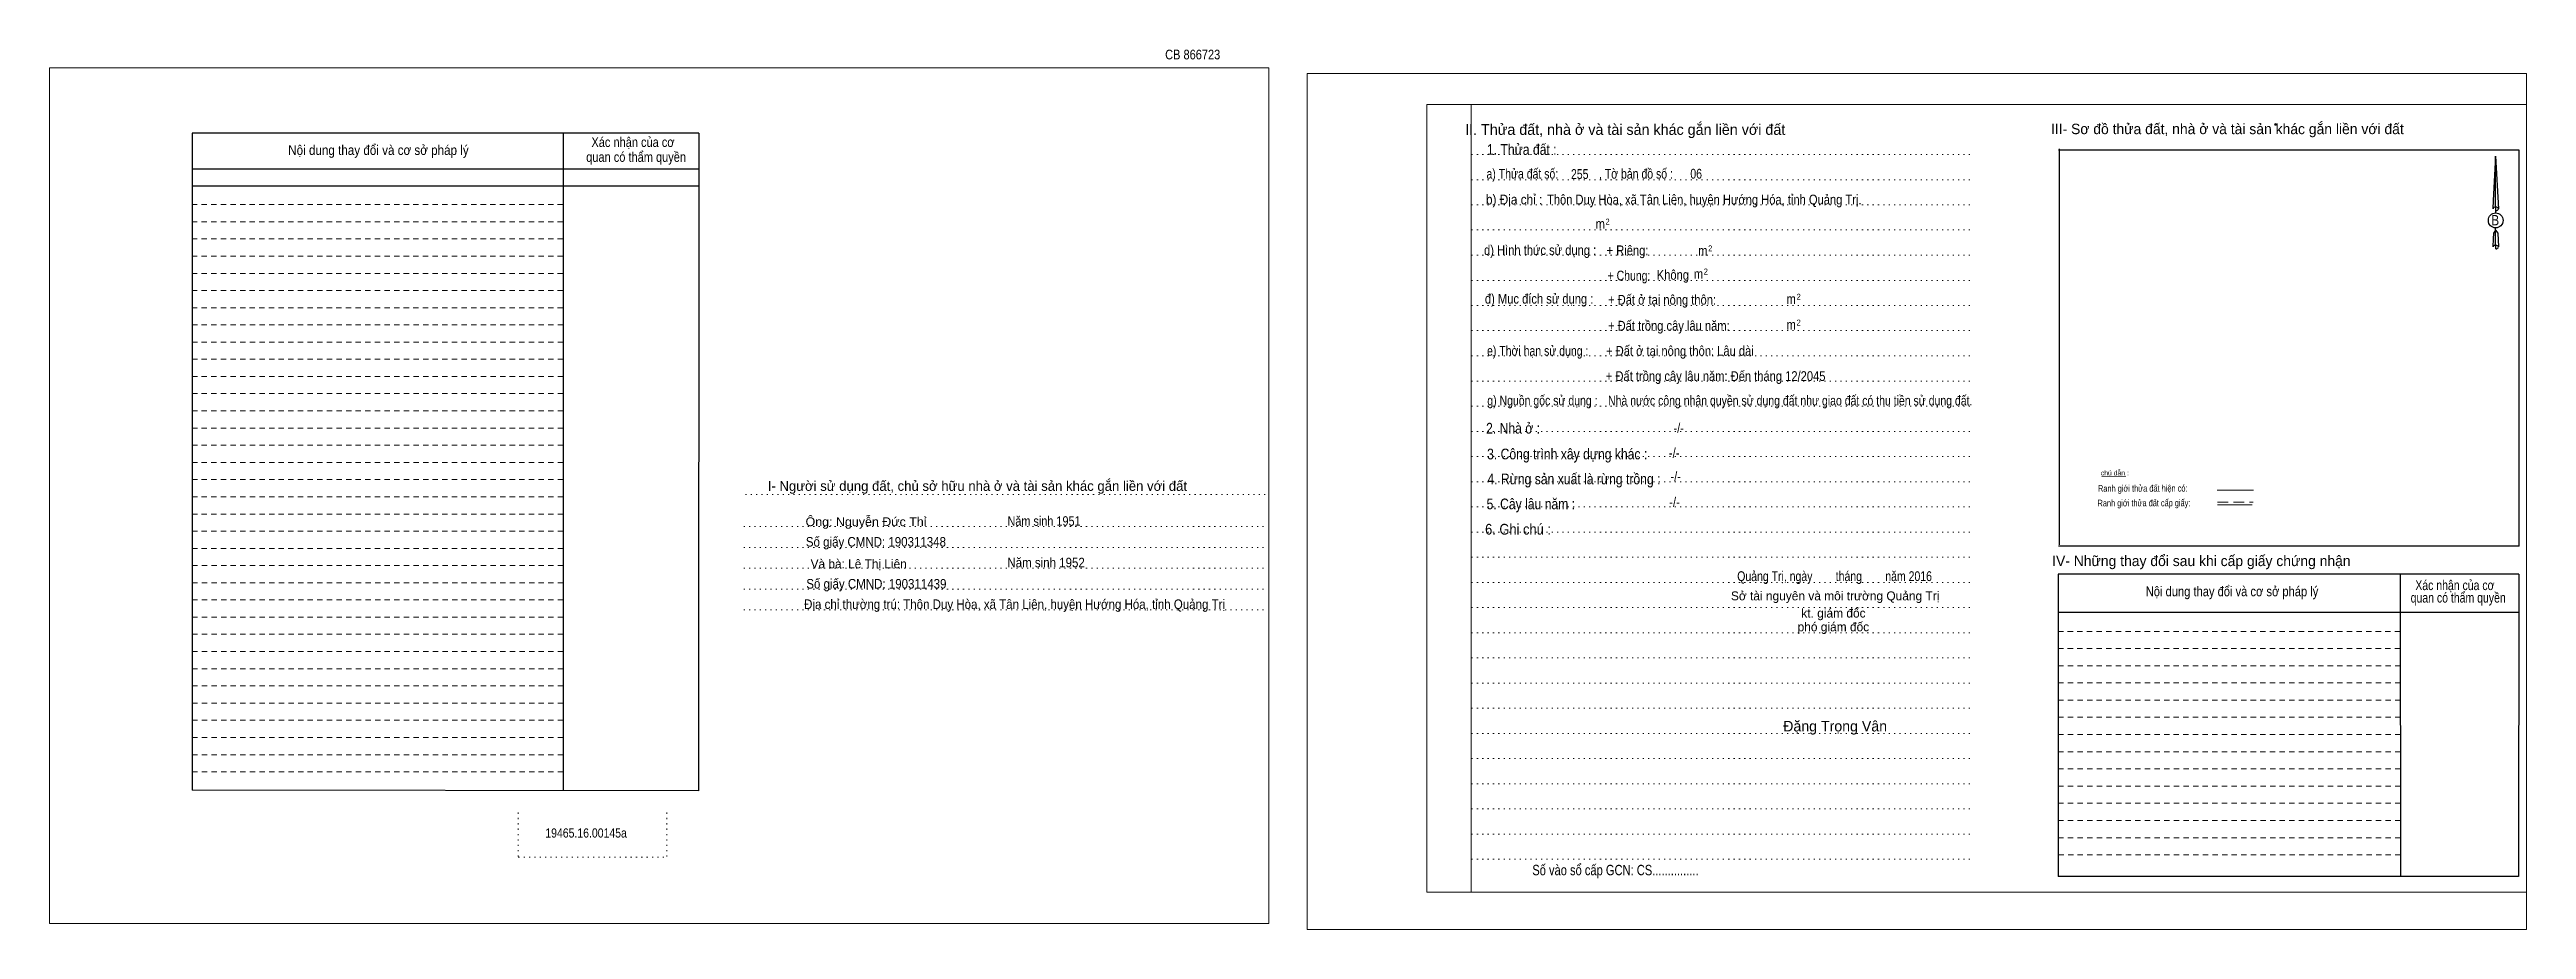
# Model space of a CAD drawing. Header units: metres. Extents: x 549224 to 550010, y 1838173 to 1838596.
# Drawn here: x 549224.5 to 549641.4, y 1838176.2 to 1838324.3 of the extents above; entities that cross this region are included whole.
import ezdxf
from ezdxf.enums import TextEntityAlignment as Align

# ---------------------------------------------------------------- set-up
doc = ezdxf.new("R2010")
doc.units = ezdxf.units.M
doc.header["$LTSCALE"] = 0.6
doc.header["$PDMODE"] = 32
doc.header["$PDSIZE"] = 0.3
for name, pattern in [('DOTTED', [1.5, 0.3, -1.2]), ('MEDIUM_DASHED', [4.5, 3, -1.5]), ('SHORT_DASHED', [2.7, 1.5, -1.2])]:
    doc.linetypes.add(name, pattern=pattern)
for name, color, linetype, lineweight in [('1', 7, 'DOTTED', 13), ('18', 7, 'Continuous', 13), ('2', 7, 'SHORT_DASHED', 13), ('28', 7, 'Continuous', 13), ('55', 7, 'Continuous', 13)]:
    doc.layers.add(name, color=color, linetype=linetype, lineweight=lineweight)
doc.layers.add('40', color=7, linetype='Continuous')

msp = doc.modelspace()

# ---------------------------------------------------------------- texts
at = {"layer": '18'}
for s, height, p in [('II. Thửa đất, nhà ở và tài sản khác gắn liền với đất', 1.8, (549489.68, 1838309.95)), ('Sở tài nguyên và môi trường Quảng Trị', 1.5, (549525.01, 1838231.63)), ('kt. giám đốc', 1.5, (549524.72, 1838228.73)), ('phó giám đốc', 1.5, (549524.71, 1838226.42)), ('Đặng Trọng Vân', 1.782, (549525.005, 1838209.57))]:
    msp.add_text(s, height=height, dxfattribs=at).set_placement(p, align=Align.CENTER)
for s, height, width, p in [('1. Thửa đất :', 1.8, 0.85, (549472.265, 1838306.59)), ('a) Thửa đất số:              , Tờ bản đồ số : ', 1.65, 0.8, (549482.26, 1838302.58)), ('255', 1.65, 0.8, (549482.02, 1838302.53)), ('06', 1.65, 0.8, (549501.62, 1838302.59)), ('b) Địa chỉ : ', 1.65, 0.9, (549471.26, 1838298.25)), (' Thôn Duy Hòa, xã Tân Liên, huyện Hướng Hóa, tỉnh Quảng Trị.', 1.65, 0.85, (549502.72, 1838298.24)), (' m', 1.65, 0.85, (549485.215, 1838294.16)), ('2', 1, 0.75, (549486.705, 1838294.86)), ('B', 1.728, 0.85, (549636.105, 1838294.73)), ('d) Hình thức sử dụng :', 1.65, 0.85, (549475.355, 1838289.73)), ('+ Riêng: ', 1.65, 0.85, (549490.325, 1838289.69)), (' m', 1.65, 0.85, (549502.475, 1838289.63)), ('2', 1, 0.75, (549503.985, 1838290.35)), ('       + Chung:', 1.65, 0.8, (549488.595, 1838285.45)), ('Không', 1.65, 0.85, (549497.695, 1838285.57)), (' m', 1.65, 0.85, (549501.735, 1838285.73)), ('2', 1, 0.75, (549503.245, 1838286.45)), ('đ) Mục đích sử dụng :', 1.65, 0.85, (549475.185, 1838281.55)), ('+ Đất ở tại nông thôn:', 1.65, 0.85, (549495.875, 1838281.38)), (' m', 1.65, 0.85, (549517.355, 1838281.51)), ('2', 1, 0.75, (549518.865, 1838282.21)), ('+ Đất trồng cây lâu năm:', 1.65, 0.85, (549497.02, 1838277.01)), (' m', 1.65, 0.85, (549517.355, 1838277.17)), ('2', 1, 0.75, (549518.865, 1838277.87)), ('e) Thời hạn sử dụng :', 1.65, 0.8, (549474.95, 1838272.79)), ('+ Đất ở tại nông thôn: Lâu dài', 1.65, 0.85, (549498.88, 1838272.78)), ('+ Đất trồng cây lâu năm: Đến tháng 12/2045', 1.65, 0.85, (549504.895, 1838268.53)), ('g) Nguồn gốc sử dụng :', 1.65, 0.8, (549475.74, 1838264.43)), ('Nhà nước công nhận quyền sử dụng đất như giao đất có thu tiền sử dụng đất.', 1.65, 0.8, (549517.45, 1838264.42)), ('2. Nhà ở :', 1.8, 0.85, (549470.795, 1838259.69)), ('3. Công trình xây dựng khác :', 1.8, 0.85, (549479.91, 1838255.35)), ('4. Rừng sản xuất là rừng trồng :', 1.8, 0.85, (549481.045, 1838251.15)), ('5. Cây lâu năm :', 1.8, 0.85, (549473.79, 1838246.95)), ('6. Ghi chú :', 1.8, 0.9, (549471.635, 1838242.69)), ('Quảng Trị, ngày        tháng        năm 2016', 1.65, 0.8, (549524.915, 1838234.87)), ('19465.16.00145a', 1.55, 0.85, (549314.785, 1838191.71)), ('Số vào sổ cấp GCN: CS...............', 1.75, 0.8, (549488.03, 1838185.37))]:
    msp.add_text(s, height=height, dxfattribs=dict(at, width=width)).set_placement(p, align=Align.CENTER)
at = {"layer": '2'}
for s, width, p in [('Nội dung thay đổi và cơ sở pháp lý', 0.9, (549279.84, 1838306.57)), ('Nội dung thay đổi và cơ sở pháp lý', 0.9, (549279.84, 1838306.57)), ('Xác nhận của cơ', 0.85, (549322.675, 1838307.91)), ('Xác nhận của cơ', 0.85, (549322.675, 1838307.91)), (' quan có thẩm quyền', 0.85, (549322.945, 1838305.41)), (' quan có thẩm quyền', 0.85, (549322.945, 1838305.41))]:
    msp.add_text(s, height=1.63, dxfattribs=dict(at, width=width)).set_placement(p, align=Align.CENTER)
at = {"layer": '28'}
for s, height, p in [('III- Sơ đồ thửa đất, nhà ở và tài sản khác gắn liền với đất', 1.75, (549591.02, 1838310.07)), ('I- Người sử dụng đất, chủ sở hữu nhà ở và tài sản khác gắn liền với đất', 1.653, (549380.645, 1838250.05)), ('Và bà: Lê Thị Liên', 1.49, (549360.665, 1838237.02)), ('IV- Những thay đổi sau khi cấp giấy chứng nhận', 1.75, (549586.645, 1838237.39))]:
    msp.add_text(s, height=height, dxfattribs=at).set_placement(p, align=Align.CENTER)
for s, height, width, p in [('-/-', 1.65, 0.85, (549498.675, 1838259.79)), ('-/-', 1.65, 0.85, (549497.915, 1838255.61)), ('-/-', 1.65, 0.85, (549498.175, 1838251.65)), ('-/-', 1.65, 0.85, (549497.975, 1838247.33)), ('Ông: Nguyễn Đức Thỉ', 1.49, 1.05, (549361.9, 1838244.11)), ('Năm sinh 1951', 1.61, 0.85, (549391.86, 1838244.17)), ('Số giấy CMND: 190311348', 1.61, 0.9, (549363.565, 1838240.67)), ('Năm sinh 1952', 1.61, 0.9, (549392.205, 1838237.18)), ('Số giấy CMND: 190311439', 1.61, 0.9, (549363.64, 1838233.61)), ('Nội dung thay đổi và cơ sở pháp lý', 1.65, 0.85, (549591.81, 1838232.31)), (' quan có thẩm quyền', 1.65, 0.8, (549629.625, 1838231.25)), ('Xác nhận của cơ', 1.65, 0.8, (549629.315, 1838233.35)), ('Địa chỉ thường trú: Thôn Duy Hòa, xã Tân Liên, huyện Hướng Hóa, tỉnh Quảng Trị', 1.61, 0.9, (549386.9, 1838230.17))]:
    msp.add_text(s, height=height, dxfattribs=dict(at, width=width)).set_placement(p, align=Align.CENTER)
at = {"layer": '40', "width": 0.85}
msp.add_text('CB 866723', height=1.63, dxfattribs=at).set_placement((549416.88, 1838322.65), align=Align.CENTER)
at = {"layer": '55'}
msp.add_text('chú dẫn :', height=0.8272, rotation=359.974, dxfattribs=at).set_placement((549572.0798, 1838252.6489), align=Align.CENTER)
at = {"layer": '55', "width": 0.8}
for s, height, p in [('Ranh giới thửa đất hiện có:', 1.127, (549576.7837, 1838249.9075)), ('Ranh giới thửa đất cấp giấy:', 1.122, (549576.9837, 1838247.4481))]:
    msp.add_text(s, height=height, rotation=0.135, dxfattribs=at).set_placement(p, align=Align.CENTER)

# ---------------------------------------------------------------- linework, layer by layer
at = {"layer": '1', "linetype": 'Continuous'}
for p, q in [((549456.26, 1838315.05), (549641.36, 1838315.05)), ((549456.26, 1838315.05), (549456.26, 1838182.55)), ((549641.36, 1838315.05), (549641.36, 1838181.43)), ((549456.26, 1838182.55), (549641.36, 1838182.55))]:
    msp.add_line(p, q, dxfattribs=at)
at = {"layer": '1'}
for p, q in [((549463.76, 1838315.05), (549463.76, 1838182.55)), ((549463.76, 1838315.05), (549463.76, 1838182.55)), ((549463.82, 1838306.65), (549548.36, 1838306.65)), ((549463.82, 1838302.41), (549548.36, 1838302.41)), ((549463.82, 1838298.17), (549548.36, 1838298.17)), ((549463.82, 1838293.95), (549548.36, 1838293.95)), ((549463.82, 1838289.71), (549548.36, 1838289.71)), ((549463.82, 1838285.47), (549548.36, 1838285.47)), ((549463.82, 1838281.23), (549548.36, 1838281.23)), ((549463.82, 1838277.01), (549548.36, 1838277.01)), ((549463.82, 1838272.75), (549548.36, 1838272.75)), ((549463.82, 1838268.53), (549548.36, 1838268.53)), ((549463.82, 1838264.29), (549548.36, 1838264.29)), ((549463.82, 1838260.05), (549548.36, 1838260.05)), ((549463.82, 1838255.81), (549548.36, 1838255.81)), ((549341.6, 1838249.43), (549429.66, 1838249.43)), ((549463.82, 1838251.59), (549548.36, 1838251.59)), ((549463.82, 1838247.35), (549548.36, 1838247.35)), ((549341.32, 1838244.03), (549429.36, 1838244.03)), ((549463.82, 1838243.11), (549548.36, 1838243.11)), ((549341.32, 1838240.53), (549429.36, 1838240.53)), ((549341.32, 1838237.03), (549429.36, 1838237.03)), ((549463.82, 1838238.87), (549548.36, 1838238.87)), ((549341.32, 1838233.53), (549429.36, 1838233.53)), ((549463.82, 1838234.63), (549548.36, 1838234.63)), ((549341.32, 1838230.03), (549429.36, 1838230.03)), ((549463.82, 1838230.41), (549548.36, 1838230.41)), ((549463.82, 1838226.17), (549548.36, 1838226.17)), ((549463.82, 1838221.93), (549548.36, 1838221.93)), ((549463.82, 1838217.69), (549548.36, 1838217.69)), ((549463.82, 1838213.47), (549548.36, 1838213.47)), ((549463.82, 1838209.23), (549548.36, 1838209.23)), ((549463.82, 1838204.99), (549548.36, 1838204.99)), ((549463.82, 1838200.75), (549548.36, 1838200.75)), ((549303.38, 1838195.91), (549303.38, 1838188.39)), ((549328.36, 1838195.91), (549328.36, 1838188.39)), ((549463.82, 1838196.53), (549548.36, 1838196.53)), ((549463.82, 1838192.29), (549548.36, 1838192.29)), ((549303.38, 1838188.39), (549328.36, 1838188.39)), ((549463.82, 1838188.05), (549548.36, 1838188.05))]:
    msp.add_line(p, q, dxfattribs=at)
at = {"layer": '1', "linetype": 'Continuous'}
for points in [[(549224.48, 1838177.25), (549429.68, 1838177.25), (549429.68, 1838321.25), (549224.48, 1838321.25)], [(549224.48, 1838321.25), (549429.68, 1838321.25), (549429.68, 1838177.25), (549224.48, 1838177.25)], [(549224.48, 1838177.25), (549429.68, 1838177.25), (549429.68, 1838321.25), (549224.48, 1838321.25)], [(549436.16, 1838176.25), (549641.36, 1838176.25), (549641.36, 1838320.25), (549436.16, 1838320.25)], [(549463.76, 1838315.05), (549641.36, 1838315.05), (549641.36, 1838182.55), (549463.76, 1838182.55)]]:
    msp.add_lwpolyline(points, close=True, dxfattribs=at)
at = {"layer": '18', "lineweight": 25}
for p, q in [((549636.16, 1838306.35), (549636.64, 1838297.51)), ((549636.16, 1838306.35), (549636.64, 1838297.51)), ((549636.16, 1838306.35), (549636.64, 1838297.51)), ((549635.78, 1838298.89), (549635.7, 1838297.53)), ((549636.16, 1838297.81), (549636.16, 1838297.47)), ((549636.16, 1838297.47), (549636.16, 1838297.21)), ((549636.16, 1838297.21), (549636.16, 1838296.87)), ((549636.16, 1838297.21), (549636.16, 1838296.87)), ((549636.16, 1838297.21), (549636.16, 1838296.87)), ((549636.64, 1838297.51), (549636.64, 1838297.53)), ((549636.16, 1838293.89), (549636.16, 1838294.29)), ((549636.16, 1838293.89), (549636.16, 1838294.29)), ((549636.16, 1838293.89), (549636.16, 1838294.29)), ((549636.16, 1838293.89), (549636.52, 1838293.41)), ((549636.16, 1838293.89), (549636.52, 1838293.41)), ((549636.16, 1838293.89), (549636.52, 1838293.41)), ((549636.16, 1838291.39), (549636.16, 1838291.05)), ((549636.16, 1838291.05), (549636.16, 1838290.79)), ((549636.52, 1838293.41), (549636.64, 1838291.09)), ((549636.52, 1838293.41), (549636.64, 1838291.09)), ((549636.52, 1838293.41), (549636.64, 1838291.09)), ((549636.64, 1838291.09), (549636.64, 1838291.11))]:
    msp.add_line(p, q, dxfattribs=at)
for points in [[(549636.16, 1838297.81), (549636.16, 1838306.35), (549635.78, 1838298.89)], [(549636.16, 1838291.39), (549636.16, 1838293.89), (549635.84, 1838293.41), (549635.78, 1838292.47), (549635.7, 1838291.11)]]:
    msp.add_lwpolyline(points, dxfattribs=at)
msp.add_ellipse((549636.1836, 1838295.5497), major_axis=(0, 1.258), ratio=0.983453, dxfattribs=at)
for centre, start_param, end_param in [((549636.184, 1838297.4882), 1.57079633, 3.07445202), ((549636.184, 1838297.4882), 0.06714063, 1.57079633), ((549636.184, 1838297.4882), 4.71238898, 6.28318531), ((549636.184, 1838291.0677), 2.49106941, 3.07427841), ((549636.184, 1838291.0677), 1.57079633, 2.49106941), ((549636.184, 1838291.0677), 0.06714063, 1.57079633), ((549636.184, 1838291.0677), 4.71238898, 6.28318531)]:
    msp.add_ellipse(centre, major_axis=(0.4535, 0), ratio=0.655448, start_param=start_param, end_param=end_param, dxfattribs=at)
at = {"layer": '2', "linetype": 'Continuous', "lineweight": 25}
for p, q in [((549333.74, 1838310.21), (549248.48, 1838310.21)), ((549248.48, 1838310.21), (549248.48, 1838199.69)), ((549310.9, 1838310.21), (549310.94, 1838199.61)), ((549333.74, 1838304.17), (549248.58, 1838304.17)), ((549333.74, 1838301.29), (549248.58, 1838301.29))]:
    msp.add_line(p, q, dxfattribs=at)
at = {"layer": '2'}
for p, q in [((549310.9, 1838298.23), (549248.46, 1838298.23)), ((549310.9, 1838295.33), (549248.46, 1838295.33)), ((549310.9, 1838295.33), (549248.48, 1838295.33)), ((549310.9, 1838292.43), (549248.48, 1838292.43)), ((549310.9, 1838289.55), (549248.48, 1838289.55)), ((549310.9, 1838286.65), (549248.48, 1838286.65)), ((549310.9, 1838283.75), (549248.48, 1838283.75)), ((549310.9, 1838280.87), (549248.48, 1838280.87)), ((549310.92, 1838277.97), (549248.48, 1838277.97)), ((549310.92, 1838275.09), (549248.48, 1838275.09)), ((549310.92, 1838272.19), (549248.48, 1838272.19)), ((549310.92, 1838269.29), (549248.48, 1838269.29)), ((549310.92, 1838266.41), (549248.48, 1838266.41)), ((549310.92, 1838263.51), (549248.48, 1838263.51)), ((549310.92, 1838260.61), (549248.48, 1838260.61)), ((549310.92, 1838257.73), (549248.48, 1838257.73)), ((549310.92, 1838254.83), (549248.48, 1838254.83)), ((549310.92, 1838251.95), (549248.48, 1838251.95)), ((549310.92, 1838249.05), (549248.48, 1838249.05)), ((549310.92, 1838246.15), (549248.48, 1838246.15)), ((549310.92, 1838243.27), (549248.48, 1838243.27)), ((549310.92, 1838240.37), (549248.48, 1838240.37)), ((549310.94, 1838237.47), (549248.48, 1838237.47)), ((549310.94, 1838234.59), (549248.48, 1838234.59)), ((549310.94, 1838231.69), (549248.48, 1838231.69)), ((549310.94, 1838228.79), (549248.48, 1838228.79)), ((549310.94, 1838225.91), (549248.48, 1838225.91)), ((549310.94, 1838223.01), (549248.48, 1838223.01)), ((549310.94, 1838220.13), (549248.48, 1838220.13)), ((549620.12, 1838223.51), (549562.56, 1838223.51)), ((549620.14, 1838220.63), (549562.56, 1838220.63)), ((549310.94, 1838217.23), (549248.48, 1838217.23)), ((549620.14, 1838217.73), (549562.56, 1838217.73)), ((549310.94, 1838214.33), (549248.48, 1838214.33)), ((549620.14, 1838214.83), (549562.56, 1838214.83)), ((549620.14, 1838211.95), (549562.56, 1838211.95)), ((549310.94, 1838211.45), (549248.48, 1838211.45)), ((549310.94, 1838208.55), (549248.48, 1838208.55)), ((549620.14, 1838209.05), (549562.56, 1838209.05)), ((549310.94, 1838205.65), (549248.48, 1838205.65)), ((549620.14, 1838206.15), (549562.56, 1838206.15)), ((549620.16, 1838203.27), (549562.56, 1838203.27)), ((549310.94, 1838202.77), (549248.48, 1838202.77)), ((549620.16, 1838200.37), (549562.56, 1838200.37)), ((549620.16, 1838197.49), (549562.56, 1838197.49)), ((549620.16, 1838194.59), (549562.56, 1838194.59)), ((549620.16, 1838191.69), (549562.56, 1838191.69)), ((549620.18, 1838188.81), (549562.56, 1838188.81))]:
    msp.add_line(p, q, dxfattribs=at)
at = {"layer": '2', "linetype": 'Continuous', "lineweight": 25}
msp.add_lwpolyline([(549333.74, 1838310.21), (549333.7, 1838199.57), (549248.48, 1838199.69)], dxfattribs=at)
at = {"layer": '28', "lineweight": 25}
for p, q in [((549562.7, 1838307.61), (549562.7, 1838240.97)), ((549640.14, 1838240.75), (549562.62, 1838240.75)), ((549620.12, 1838236.05), (549620.18, 1838185.17)), ((549640.08, 1838236.05), (549640.04, 1838185.17)), ((549640.06, 1838229.59), (549562.56, 1838229.59)), ((549640.04, 1838185.17), (549562.56, 1838185.17))]:
    msp.add_line(p, q, dxfattribs=at)
at = {"layer": '28', "linetype": 'SHORT_DASHED'}
msp.add_line((549620.12, 1838226.41), (549562.56, 1838226.41), dxfattribs=at)
at = {"layer": '28', "lineweight": 25}
for points in [[(549640.14, 1838240.75), (549640.14, 1838307.39), (549562.62, 1838307.39)], [(549640.08, 1838236.05), (549562.56, 1838236.05), (549562.56, 1838185.17)]]:
    msp.add_lwpolyline(points, dxfattribs=at)
at = {"layer": '28'}
msp.add_point((549599.1, 1838311.71), dxfattribs=at)
at = {"layer": '55'}
for p, q in [((549569.92, 1838252.45), (549573.96, 1838252.51)), ((549589.3, 1838250.19), (549595.4, 1838250.19)), ((549589.36, 1838247.71), (549595.22, 1838247.71)), ((549589.36, 1838247.71), (549595.22, 1838247.71))]:
    msp.add_line(p, q, dxfattribs=at)
at = {"layer": '55', "linetype": 'MEDIUM_DASHED'}
msp.add_line((549589.36, 1838248.15), (549595.36, 1838248.15), dxfattribs=at)

msp.set_redraw_order([(e.dxf.handle, doc.entitydb.next_handle()) for e in msp.query("TEXT MTEXT ATTDEF DIMENSION ARC_DIMENSION")])  # texts and dimensions are drawn at this point

doc.saveas('drawing.dxf')
